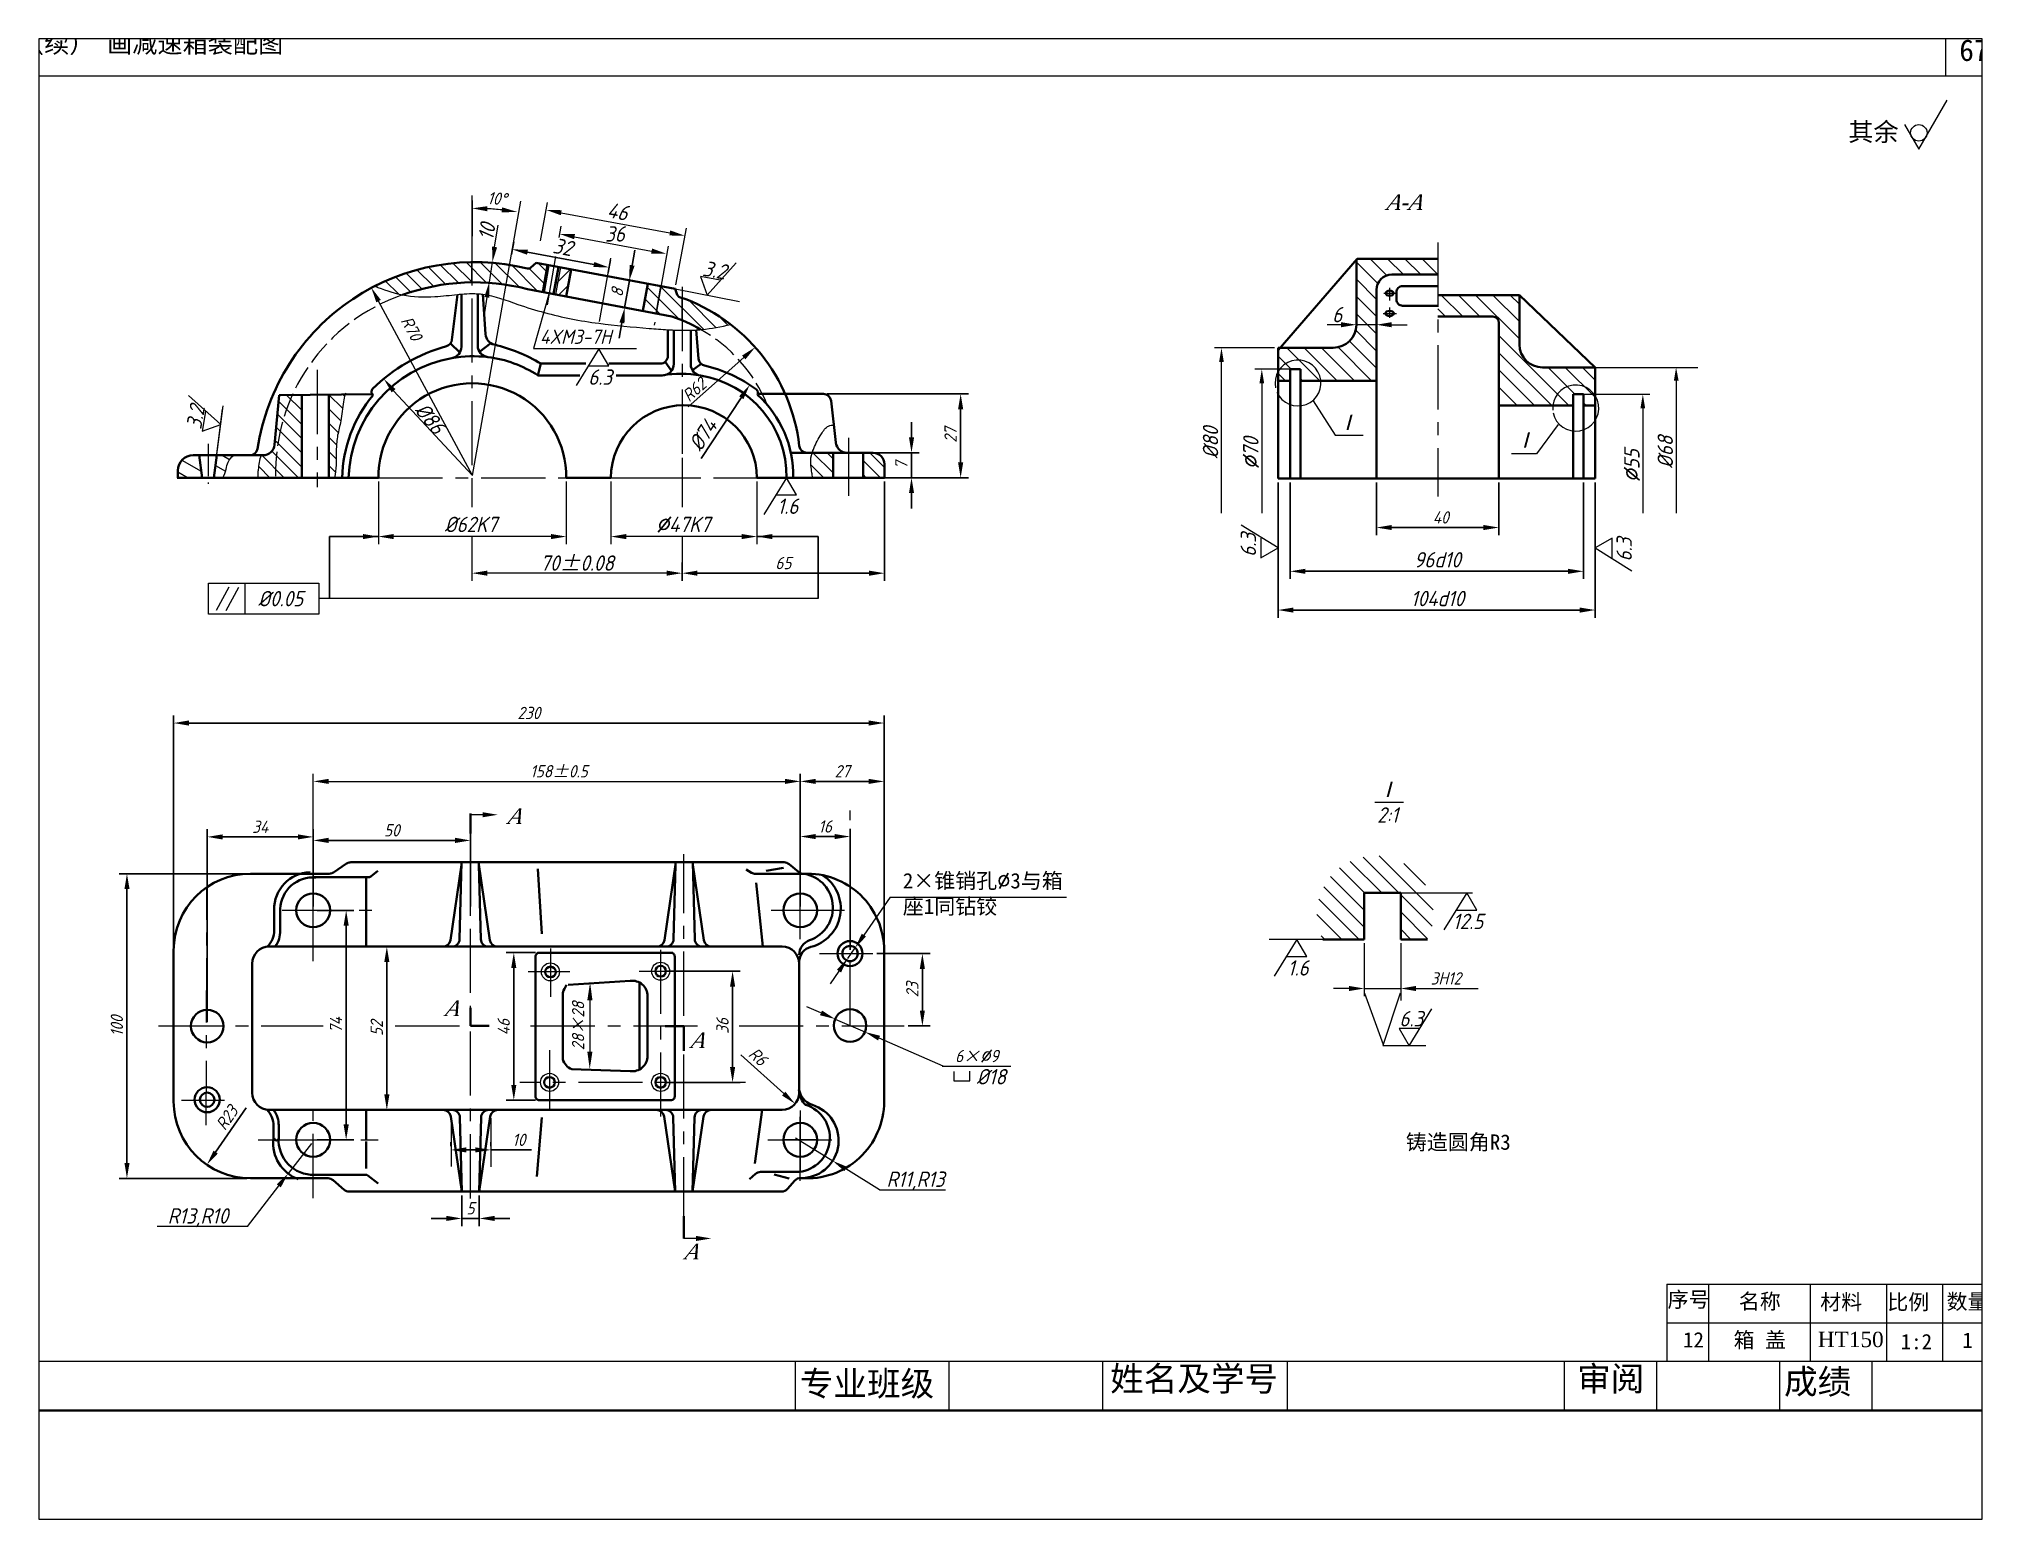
# Paper-space layout '布局2' of a CAD drawing. Header units: millimetres. Extents: x 27 to 240, y 20 to 183.
# The model-space entities are those that its viewports show. They can reach past a viewport. Long polylines and large blocks are cut down to what shows.
import ezdxf

# ---------------------------------------------------------------- set-up
doc = ezdxf.new("R2010")
doc.units = ezdxf.units.MM
doc.header["$LTSCALE"] = 0.15
doc.linetypes.add('ACAD_ISO02W100', pattern=[15, 12, -3])
doc.linetypes.add('CENTER', pattern=[50.8, 31.75, -6.35, 6.35, -6.35])
doc.layers.get('0').update_dxf_attribs({"lineweight": 13})
for name, color, linetype, lineweight in [('填', 7, 'Continuous', 13), ('标', 7, 'Continuous', 15), ('点画线', 7, 'CENTER', 15), ('粗实线', 7, 'Continuous', 40), ('细', 7, 'Continuous', 13), ('细线', 7, 'Continuous', 15), ('虚线', 7, 'ACAD_ISO02W100', 15)]:
    doc.layers.add(name, color=color, linetype=linetype, lineweight=lineweight)
doc.styles.get("Standard").update_dxf_attribs({"font": 'isocp.shx', "oblique": 15, "height": 2.5})
doc.styles.add('style3', font='SIMFANG.TTF', dxfattribs={"height": 2.5})
doc.styles.add('字', font='SIMFANG.TTF', dxfattribs={"height": 4})
doc.styles.add('字2', font='SIMFANG.TTF', dxfattribs={"height": 2.5})
doc.dimstyles.new('ISO-25', dxfattribs={"dimtxt": 2, "dimasz": 2.5, "dimexe": 1.25, "dimexo": 0.625, "dimtad": 1, "dimdsep": 46, "dimtxsty": 'Standard', "dimcen": 2.5, "dimadec": 0, "dimazin": 0, "dimtfac": 1, "dimtmove": 0, "dimatfit": 3, "dimfxl": 0, "dimarcsym": 0})

psp = doc.layouts.new('布局2')

msp = doc.modelspace()

# ---------------------------------------------------------------- texts
at = {"attachment_point": 1}
for s, insert, char_height, width, style in [('{\\fSimHei|b0|i0|c134|p2;\\H0.75x;9-4（续） 画减速箱装配图}', (72.87, 314.599), 4, 330, '字'), ('{\\fSimSun|b0|i0|c134|p2;\\H1.4x;67}', (394.381, 313.767), 2.5, 6.4564, '字2'), ('{\\f仿宋_GB2312|b0|i0|c134|p49;姓名及学号}', (256.361, 98.037), 4, 31.00287, '字'), ('{\\f仿宋_GB2312|b0|i0|c134|p49;审阅}', (332.261, 98.039), 4, 23.3701, '字'), ('{\\f仿宋_GB2312|b0|i0|c134|p49;成绩}', (365.895, 97.565), 4, 23.3701, '字'), ('专业班级', (205.932, 97.238), 4, 23.3701, '字')]:
    msp.add_mtext(s, dxfattribs=dict(at, insert=insert, char_height=char_height, width=width, style=style))
at = {"char_height": 2.5, "attachment_point": 3}
for s, insert, rotation in [('3.2', (194.136, 277.172), 350), ('3.2', (106.8, 254.437), 80), ('6.3', (277.572, 233.515), 90), ('6.3', (338.659, 232.759), 90)]:
    msp.add_mtext(s, dxfattribs=dict(at, insert=insert, rotation=rotation))
at = {"char_height": 2.5, "attachment_point": 5}
for s, insert in [('6.3', (173.458, 258.868)), ('1.6', (203.952, 237.879)), ('12.5', (314.52, 170.377)), ('1.6', (286.905, 162.819)), ('6.3', (305.302, 154.561))]:
    msp.add_mtext(s, dxfattribs=dict(at, insert=insert))
at = {"layer": '标', "attachment_point": 5}
for s, insert, char_height, rotation in [('10%%d', (156.724, 287.904), 2, 356.21844), ('46', (176.309, 285.796), 2.5, 349.4528), ('R70', (142.795, 266.794), 2, 298.50204), ('R62', (188.773, 256.806), 2, 41.66528), ('%%C80', (272.675, 248.209), 2.5, 90), ('%%C68', (346.597, 246.687), 2.5, 90), ('{\\Ftxt.shx;%%c}70', (279.231, 246.464), 2.5, 90), ('{\\Ftxt.shx;%%c}55', (341.162, 244.432), 2.5, 90), ('28{\\f宋体|b0|i0|c134|p2;×}28', (169.878, 153.386), 2, 90)]:
    msp.add_mtext(s, dxfattribs=dict(at, insert=insert, char_height=char_height, rotation=rotation))
for s, insert, char_height in [('36', (175.865, 282.148), 2.5), ('6', (293.262, 269.028), 2.5), ('%%c62K7', (152.445, 234.916), 2.5), ('{\\Ftxt.shx|c1;%%c}47K7', (186.934, 234.916), 2.5), ('70{\\fSimSun|b0|i0|c134|p2;±}0.08', (169.705, 228.639), 2.5), ('158{\\f宋体|b0|i0|c134|p2;±}0.5', (166.766, 194.79), 2), ('3H12', (310.926, 161.115), 2), ('6{\\f宋体|b0|i0|c134|p2;×\\Ftxt.shx;%%c}9', (234.692, 148.492), 2), ('R13,R10', (108.089, 122.208), 2.5)]:
    msp.add_mtext(s, dxfattribs=dict(at, insert=insert, char_height=char_height))
at = {"layer": '标', "attachment_point": 1}
for s, insert, char_height, width in [('4XM3-7H', (163.676, 266.584), 2.3127, 59.7523), ('%%c18', (234.652, 146.379), 2.5, 44.334)]:
    msp.add_mtext(s, dxfattribs=dict(at, insert=insert, char_height=char_height, width=width))
at = {"layer": '标', "insert": (222.661, 178.242), "char_height": 2.5, "attachment_point": 1, "style": '字2'}
msp.add_mtext('2×锥销孔{\\Ftxt.shx|c0;%%c}3与箱\\P座1同钻铰', dxfattribs=at)
at = {"layer": '粗实线', "char_height": 2.5, "attachment_point": 1}
for s, insert, width in [('{\\fTimes New Roman|b0|i1|c0|p18;A-A}', (301.189, 288.563), 91.1889), ('{\\fTimes New Roman|b0|i0|c134|p18;Ⅰ}', (293.226, 252.759), 19.2252), ('{\\fTimes New Roman|b0|i0|c134|p18;Ⅰ}', (322.075, 249.891), 19.2252), ('{\\fTimes New Roman|b0|i1|c0|p18;A}', (158.341, 188.727), 91.1889), ('{\\fTimes New Roman|b0|i1|c0|p18;A}', (148.179, 157.503), 91.1889), ('{\\fTimes New Roman|b0|i1|c0|p18;A}', (188.1, 152.3), 91.1889), ('{\\fTimes New Roman|b0|i1|c0|p18;A}', (187.097, 117.949), 91.1889)]:
    msp.add_mtext(s, dxfattribs=dict(at, insert=insert, width=width))
at = {"layer": '细', "char_height": 2.5, "style": '字2'}
for s, insert, width, attachment_point in [('铸造圆角R3', (304.425, 135.752), 80.22089, 1), ('序号', (350.382, 110.159), 7.14, 2), ('{\\fFangSong_GB2312|b0|i0|c134|p49;名称}', (361.955, 109.862), 7.14, 2), ('{\\fFangSong_GB2312|b0|i0|c134|p49;材料}', (375.185, 109.752), 7.14, 2), ('{\\fFangSong_GB2312|b0|i0|c134|p49;比例}', (386.083, 109.752), 7.14, 2), ('{\\fFangSong_GB2312|b0|i0|c134|p49;数量}', (395.73, 109.821), 7.14, 2), ('{\\f仿宋_GB2312|b0|i0|c134|p49;12}', (351.179, 103.609), 7.14, 2), ('{\\f仿宋_GB2312|b0|i0|c134|p49;箱 盖}', (361.955, 103.579), 12.11633, 2), ('{\\fTimes New Roman|b0|i0|c0|p18;HT150}', (376.741, 103.67), 7.14, 2), ('{\\f仿宋_GB2312|b0|i0|c134|p49;1\\f宋体|b0|i0|c0|p2;:\\f仿宋_GB2312|b0|i0|c134|p49;2}', (387.409, 103.311), 7.14, 2), ('{\\fFangSong_GB2312|b0|i0|c134|p49;1}', (395.73, 103.537), 7.14, 2)]:
    msp.add_mtext(s, dxfattribs=dict(at, insert=insert, width=width, attachment_point=attachment_point))
at = {"layer": '细线', "insert": (376.345, 300.244), "char_height": 3, "width": 11.1849, "attachment_point": 1, "style": 'style3'}
msp.add_mtext('{\\f仿宋_GB2312|b0|i0|c134|p49;其余}', dxfattribs=at)
at = {"layer": '细线', "char_height": 2.5, "attachment_point": 5}
for s, insert, rotation in [('10', (155.042, 282.515), 81.17523), ('%%C86', (145.816, 252.172), 309)]:
    msp.add_mtext(s, dxfattribs=dict(at, insert=insert, rotation=rotation))
at = {"layer": '细线', "char_height": 2.5, "attachment_point": 1}
for s, insert, width in [('%%C0.05', (117.864, 224.101), 9.95305), ('{\\fTimes New Roman|b0|i0|c134|p18;Ⅰ\\P}2:1', (299.765, 193.098), 36.2326)]:
    msp.add_mtext(s, dxfattribs=dict(at, insert=insert, width=width))
at = {"layer": '细线', "insert": (224.724, 128.174), "char_height": 2.5, "attachment_point": 5}
msp.add_mtext('R11,R13', dxfattribs=at)

# ---------------------------------------------------------------- blocks, each defined once
blk = doc.blocks.new('*D1')
at = {"layer": 'Defpoints', "color": 0}
for p in [(209.75, 256.13), (211.33, 242.51), (232.06, 242.51)]:
    blk.add_point(p, dxfattribs=at)
at = {"layer": '标', "color": 0, "lineweight": -2}
for p, q in [((210.38, 256.13), (233.31, 256.13)), ((232.06, 253.63), (232.06, 245.01)), ((211.95, 242.51), (233.31, 242.51))]:
    blk.add_line(p, q, dxfattribs=at)
at = {"layer": '标', "color": 0}
for points in [[(231.64, 253.63), (232.48, 253.63), (232.06, 256.13)], [(231.64, 245.01), (232.48, 245.01), (232.06, 242.51)]]:
    blk.add_solid(points, dxfattribs=at)
at = {"layer": '标', "color": 0, "insert": (230.42, 249.44), "char_height": 2, "attachment_point": 5, "rotation": 90}
blk.add_mtext('27', dxfattribs=at)
blk = doc.blocks.new('*D2')
at = {"layer": 'Defpoints', "color": 0}
for p in [(216.21, 246.56), (216.21, 242.51), (224.07, 242.51)]:
    blk.add_point(p, dxfattribs=at)
at = {"layer": '标', "color": 0, "lineweight": -2}
for p, q in [((224.07, 249.06), (224.07, 251.56)), ((216.84, 246.56), (225.32, 246.56)), ((224.07, 246.56), (224.07, 242.51)), ((216.84, 242.51), (225.32, 242.51)), ((224.07, 240.01), (224.07, 237.51))]:
    blk.add_line(p, q, dxfattribs=at)
at = {"layer": '标', "color": 0}
for points in [[(223.66, 249.06), (224.49, 249.06), (224.07, 246.56)], [(223.66, 240.01), (224.49, 240.01), (224.07, 242.51)]]:
    blk.add_solid(points, dxfattribs=at)
at = {"layer": '标', "color": 0, "insert": (222.43, 244.53), "char_height": 2, "attachment_point": 5, "rotation": 90}
blk.add_mtext('7', dxfattribs=at)
blk = doc.blocks.new('*D3')
at = {"layer": 'Defpoints', "color": 0}
for p in [(219.69, 242.51), (186.78, 229.35), (186.78, 226.99)]:
    blk.add_point(p, dxfattribs=at)
at = {"layer": '标', "color": 0, "lineweight": -2}
for p, q in [((219.69, 241.88), (219.69, 225.74)), ((186.78, 228.72), (186.78, 225.74)), ((217.19, 226.99), (189.28, 226.99))]:
    blk.add_line(p, q, dxfattribs=at)
at = {"layer": '标', "color": 0}
for points in [[(189.28, 227.41), (189.28, 226.58), (186.78, 226.99)], [(217.19, 227.41), (217.19, 226.58), (219.69, 226.99)]]:
    blk.add_solid(points, dxfattribs=at)
at = {"layer": '标', "color": 0, "insert": (203.24, 228.64), "char_height": 2, "attachment_point": 5}
blk.add_mtext('65', dxfattribs=at)
blk = doc.blocks.new('*D5')
at = {"layer": 'Defpoints', "color": 0}
for p in [(181.2, 274.06), (177.44, 270.14), (180.42, 269.62)]:
    blk.add_point(p, dxfattribs=at)
at = {"layer": '标', "color": 0, "lineweight": -2}
for p, q in [((178.65, 277.04), (179.08, 279.51)), ((180.58, 274.17), (176.99, 274.8)), ((178.22, 274.58), (177.44, 270.14)), ((179.81, 269.73), (176.21, 270.36)), ((177.01, 267.68), (176.58, 265.22))]:
    blk.add_line(p, q, dxfattribs=at)
at = {"layer": '标', "color": 0}
for points in [[(178.24, 277.12), (179.06, 276.97), (178.22, 274.58)], [(176.6, 267.75), (177.42, 267.61), (177.44, 270.14)]]:
    blk.add_solid(points, dxfattribs=at)
at = {"layer": '标', "color": 0, "insert": (176.21, 272.65), "char_height": 2, "attachment_point": 5, "rotation": 80.082}
blk.add_mtext('8', dxfattribs=at)
blk = doc.blocks.new('*D6')
at = {"layer": 'Defpoints', "color": 0}
for p in [(197.78, 257.61), (173.43, 220.82)]:
    blk.add_point(p, dxfattribs=at)
at = {"layer": '标', "color": 0, "lineweight": -2}
blk.add_line((189.87, 245.65), (196.4, 255.52), dxfattribs=at)
at = {"layer": '标', "color": 0}
blk.add_solid([(196.05, 255.75), (196.75, 255.29), (197.78, 257.61)], dxfattribs=at)
at = {"layer": '标', "color": 0, "insert": (190.16, 249.48), "char_height": 2.5, "attachment_point": 5, "rotation": 56.4962}
blk.add_mtext('%%C74', dxfattribs=at)
blk = doc.blocks.new('*D9')
at = {"layer": 'Defpoints', "color": 0}
for p in [(116.63, 178.14), (96.55, 128.61), (116.63, 128.61)]:
    blk.add_point(p, dxfattribs=at)
at = {"layer": '标', "color": 0, "lineweight": -2}
for p, q in [((116.01, 178.14), (95.3, 178.14)), ((96.55, 175.64), (96.55, 131.11)), ((116.01, 128.61), (95.3, 128.61))]:
    blk.add_line(p, q, dxfattribs=at)
at = {"layer": '标', "color": 0}
for points in [[(96.14, 175.64), (96.97, 175.64), (96.55, 178.14)], [(96.14, 131.11), (96.97, 131.11), (96.55, 128.61)]]:
    blk.add_solid(points, dxfattribs=at)
at = {"layer": '标', "color": 0, "insert": (94.91, 153.38), "char_height": 2, "attachment_point": 5, "rotation": 90}
blk.add_mtext('100', dxfattribs=at)
blk = doc.blocks.new('*D10')
at = {"layer": 'Defpoints', "color": 0}
for p in [(150.97, 126.46), (153.81, 126.46), (153.81, 122.09)]:
    blk.add_point(p, dxfattribs=at)
at = {"layer": '标', "color": 0, "lineweight": -2}
for p, q in [((150.97, 125.83), (150.97, 120.84)), ((153.81, 125.83), (153.81, 120.84)), ((148.47, 122.09), (145.97, 122.09)), ((150.97, 122.09), (153.81, 122.09)), ((156.31, 122.09), (158.81, 122.09))]:
    blk.add_line(p, q, dxfattribs=at)
at = {"layer": '标', "color": 0}
for points in [[(148.47, 122.51), (148.47, 121.68), (150.97, 122.09)], [(156.31, 122.51), (156.31, 121.68), (153.81, 122.09)]]:
    blk.add_solid(points, dxfattribs=at)
at = {"layer": '标', "color": 0, "insert": (152.39, 123.74), "char_height": 2, "attachment_point": 5}
blk.add_mtext('5', dxfattribs=at)
blk = doc.blocks.new('*D11')
at = {"layer": 'Defpoints', "color": 0}
for p in [(126.83, 184.12), (126.83, 172.18), (109.6, 153.36)]:
    blk.add_point(p, dxfattribs=at)
at = {"layer": '标', "color": 0, "lineweight": -2}
for p, q in [((109.6, 153.98), (109.6, 185.37)), ((112.1, 184.12), (124.33, 184.12)), ((126.83, 172.81), (126.83, 185.37))]:
    blk.add_line(p, q, dxfattribs=at)
at = {"layer": '标', "color": 0}
for points in [[(112.1, 184.53), (112.1, 183.7), (109.6, 184.12)], [(124.33, 184.53), (124.33, 183.7), (126.83, 184.12)]]:
    blk.add_solid(points, dxfattribs=at)
at = {"layer": '标', "color": 0, "insert": (118.21, 185.76), "char_height": 2, "attachment_point": 5}
blk.add_mtext('34', dxfattribs=at)
blk = doc.blocks.new('*D12')
at = {"layer": 'Defpoints', "color": 0}
for p in [(152.39, 183.55), (126.82, 172.17), (152.39, 172.18)]:
    blk.add_point(p, dxfattribs=at)
at = {"layer": '标', "color": 0, "lineweight": -2}
for p, q in [((126.82, 172.79), (126.82, 184.8)), ((129.32, 183.55), (149.89, 183.55)), ((152.39, 172.81), (152.39, 184.8))]:
    blk.add_line(p, q, dxfattribs=at)
at = {"layer": '标', "color": 0}
for points in [[(129.32, 183.97), (129.32, 183.13), (126.82, 183.55)], [(149.89, 183.97), (149.89, 183.13), (152.39, 183.55)]]:
    blk.add_solid(points, dxfattribs=at)
at = {"layer": '标', "color": 0, "insert": (139.6, 185.19), "char_height": 2, "attachment_point": 5}
blk.add_mtext('50', dxfattribs=at)
blk = doc.blocks.new('*D13')
at = {"layer": 'Defpoints', "color": 0}
for p in [(205.99, 193.14), (205.99, 172.18), (219.62, 165.15)]:
    blk.add_point(p, dxfattribs=at)
at = {"layer": '标', "color": 0, "lineweight": -2}
for p, q in [((205.99, 172.81), (205.99, 194.39)), ((217.12, 193.14), (208.49, 193.14)), ((219.62, 165.78), (219.62, 194.39))]:
    blk.add_line(p, q, dxfattribs=at)
at = {"layer": '标', "color": 0}
for points in [[(208.49, 193.56), (208.49, 192.73), (205.99, 193.14)], [(217.12, 193.56), (217.12, 192.73), (219.62, 193.14)]]:
    blk.add_solid(points, dxfattribs=at)
at = {"layer": '标', "color": 0, "insert": (212.81, 194.79), "char_height": 2, "attachment_point": 5}
blk.add_mtext('27', dxfattribs=at)
blk = doc.blocks.new('*D14')
at = {"layer": 'Defpoints', "color": 0}
for p in [(205.99, 184.18), (205.99, 172.18), (214.08, 165.15)]:
    blk.add_point(p, dxfattribs=at)
at = {"layer": '标', "color": 0, "lineweight": -2}
for p, q in [((205.99, 172.81), (205.99, 185.43)), ((211.58, 184.18), (208.49, 184.18)), ((214.08, 165.78), (214.08, 185.43))]:
    blk.add_line(p, q, dxfattribs=at)
at = {"layer": '标', "color": 0}
for points in [[(208.49, 184.59), (208.49, 183.76), (205.99, 184.18)], [(211.58, 184.59), (211.58, 183.76), (214.08, 184.18)]]:
    blk.add_solid(points, dxfattribs=at)
at = {"layer": '标', "color": 0, "insert": (210.04, 185.82), "char_height": 2, "attachment_point": 5}
blk.add_mtext('16', dxfattribs=at)
blk = doc.blocks.new('*D15')
at = {"layer": 'Defpoints', "color": 0}
for p in [(116.63, 141.1), (109.55, 130.82)]:
    blk.add_point(p, dxfattribs=at)
at = {"layer": '标', "color": 0, "lineweight": -2}
blk.add_line((115.93, 140.08), (110.96, 132.88), dxfattribs=at)
at = {"layer": '标', "color": 0}
blk.add_solid([(110.62, 133.11), (111.31, 132.64), (109.55, 130.82)], dxfattribs=at)
at = {"layer": '标', "color": 0, "insert": (112.8, 138.44), "char_height": 2, "attachment_point": 5, "rotation": 55.4383}
blk.add_mtext('R23', dxfattribs=at)
blk = doc.blocks.new('*D16')
at = {"layer": 'Defpoints', "color": 0}
for p in [(202.38, 143.23), (205.16, 140.72)]:
    blk.add_point(p, dxfattribs=at)
at = {"layer": '标', "color": 0, "lineweight": -2}
blk.add_line((196.33, 148.7), (203.3, 142.39), dxfattribs=at)
at = {"layer": '标', "color": 0}
blk.add_solid([(203.58, 142.7), (203.02, 142.08), (205.16, 140.72)], dxfattribs=at)
at = {"layer": '标', "color": 0, "insert": (199.11, 148.4), "char_height": 2, "attachment_point": 5, "rotation": 317.8532}
blk.add_mtext('R6', dxfattribs=at)
blk = doc.blocks.new('*D17')
at = {"layer": 'Defpoints', "color": 0}
for p in [(126.83, 172.18), (126.83, 134.87), (132.18, 134.87)]:
    blk.add_point(p, dxfattribs=at)
at = {"layer": '标', "color": 0, "lineweight": -2}
for p, q in [((127.45, 172.18), (133.43, 172.18)), ((132.18, 169.68), (132.18, 137.37)), ((127.45, 134.87), (133.43, 134.87))]:
    blk.add_line(p, q, dxfattribs=at)
at = {"layer": '标', "color": 0}
for points in [[(131.76, 169.68), (132.6, 169.68), (132.18, 172.18)], [(131.76, 137.37), (132.6, 137.37), (132.18, 134.87)]]:
    blk.add_solid(points, dxfattribs=at)
at = {"layer": '标', "color": 0, "insert": (130.53, 153.53), "char_height": 2, "attachment_point": 5, "rotation": 90}
blk.add_mtext('74', dxfattribs=at)
blk = doc.blocks.new('*D18')
at = {"layer": 'Defpoints', "color": 0}
for p in [(135.41, 166.28), (135.41, 139.74), (138.79, 139.74)]:
    blk.add_point(p, dxfattribs=at)
at = {"layer": '标', "color": 0, "lineweight": -2}
for p, q in [((136.03, 166.28), (140.04, 166.28)), ((138.79, 163.78), (138.79, 142.24)), ((136.03, 139.74), (140.04, 139.74))]:
    blk.add_line(p, q, dxfattribs=at)
at = {"layer": '标', "color": 0}
for points in [[(138.38, 163.78), (139.21, 163.78), (138.79, 166.28)], [(138.38, 142.24), (139.21, 142.24), (138.79, 139.74)]]:
    blk.add_solid(points, dxfattribs=at)
at = {"layer": '标', "color": 0, "insert": (137.15, 153.01), "char_height": 2, "attachment_point": 5, "rotation": 90}
blk.add_mtext('52', dxfattribs=at)
blk = doc.blocks.new('*D19')
at = {"layer": 'Defpoints', "color": 0}
for p in [(163.59, 165.3), (159.43, 141.31), (163.59, 141.31)]:
    blk.add_point(p, dxfattribs=at)
at = {"layer": '标', "color": 0, "lineweight": -2}
for p, q in [((162.96, 165.3), (158.18, 165.3)), ((159.43, 162.8), (159.43, 143.81)), ((162.96, 141.31), (158.18, 141.31))]:
    blk.add_line(p, q, dxfattribs=at)
at = {"layer": '标', "color": 0}
for points in [[(159.01, 162.8), (159.84, 162.8), (159.43, 165.3)], [(159.01, 143.81), (159.84, 143.81), (159.43, 141.31)]]:
    blk.add_solid(points, dxfattribs=at)
at = {"layer": '标', "color": 0, "insert": (157.79, 153.19), "char_height": 2, "attachment_point": 5, "rotation": 90}
blk.add_mtext('46', dxfattribs=at)
blk = doc.blocks.new('*D20')
at = {"layer": 'Defpoints', "color": 0}
for p in [(183.3, 162.28), (183.3, 144.21), (194.99, 144.21)]:
    blk.add_point(p, dxfattribs=at)
at = {"layer": '标', "color": 0, "lineweight": -2}
for p, q in [((183.92, 162.28), (196.24, 162.28)), ((194.99, 159.78), (194.99, 146.71)), ((183.92, 144.21), (196.24, 144.21))]:
    blk.add_line(p, q, dxfattribs=at)
at = {"layer": '标', "color": 0}
for points in [[(194.57, 159.78), (195.41, 159.78), (194.99, 162.28)], [(194.57, 146.71), (195.41, 146.71), (194.99, 144.21)]]:
    blk.add_solid(points, dxfattribs=at)
at = {"layer": '标', "color": 0, "insert": (193.35, 153.38), "char_height": 2, "attachment_point": 5, "rotation": 90}
blk.add_mtext('36', dxfattribs=at)
blk = doc.blocks.new('*D21')
at = {"layer": 'Defpoints', "color": 0}
for p in [(299.64, 242.37), (319.54, 242.37), (319.54, 234.41)]:
    blk.add_point(p, dxfattribs=at)
at = {"layer": '标', "color": 0, "lineweight": -2}
for p, q in [((299.64, 241.75), (299.64, 233.16)), ((319.54, 241.75), (319.54, 233.16)), ((302.14, 234.41), (317.04, 234.41))]:
    blk.add_line(p, q, dxfattribs=at)
at = {"layer": '标', "color": 0}
for points in [[(302.14, 234.83), (302.14, 234), (299.64, 234.41)], [(317.04, 234.83), (317.04, 234), (319.54, 234.41)]]:
    blk.add_solid(points, dxfattribs=at)
at = {"layer": '标', "color": 0, "insert": (310.1, 236.06), "char_height": 2, "attachment_point": 5}
blk.add_mtext('40', dxfattribs=at)
blk = doc.blocks.new('*D22')
at = {"layer": 'Defpoints', "color": 0}
for p in [(283.66, 242.37), (335.2, 242.37), (335.2, 221)]:
    blk.add_point(p, dxfattribs=at)
at = {"layer": '标', "color": 0, "lineweight": -2}
for p, q in [((283.66, 241.75), (283.66, 219.75)), ((335.2, 241.75), (335.2, 219.75)), ((286.16, 221), (332.7, 221))]:
    blk.add_line(p, q, dxfattribs=at)
at = {"layer": '标', "color": 0}
for points in [[(286.16, 221.41), (286.16, 220.58), (283.66, 221)], [(332.7, 221.41), (332.7, 220.58), (335.2, 221)]]:
    blk.add_solid(points, dxfattribs=at)
at = {"layer": '标', "color": 0, "insert": (309.55, 222.87), "char_height": 2.5, "attachment_point": 5}
blk.add_mtext('104d10', dxfattribs=at)
blk = doc.blocks.new('*D23')
at = {"layer": 'Defpoints', "color": 0}
for p in [(285.61, 242.37), (333.29, 242.37), (333.29, 227.3)]:
    blk.add_point(p, dxfattribs=at)
at = {"layer": '标', "color": 0, "lineweight": -2}
for p, q in [((285.61, 241.75), (285.61, 226.05)), ((333.29, 241.75), (333.29, 226.05)), ((288.11, 227.3), (330.79, 227.3))]:
    blk.add_line(p, q, dxfattribs=at)
at = {"layer": '标', "color": 0}
for points in [[(288.11, 227.71), (288.11, 226.88), (285.61, 227.3)], [(330.79, 227.71), (330.79, 226.88), (333.29, 227.3)]]:
    blk.add_solid(points, dxfattribs=at)
at = {"layer": '标', "color": 0, "insert": (309.55, 229.17), "char_height": 2.5, "attachment_point": 5}
blk.add_mtext('96d10', dxfattribs=at)
blk = doc.blocks.new('CUZAO')
for p, q in [((-20.17, -4.19), (-15.78, 2.87)), ((-18.27, -0.9), (-22.07, -0.9)), ((-22.07, -0.9), (-20.17, -4.19))]:
    blk.add_line(p, q)
blk = doc.blocks.new('*D26')
at = {"layer": 'Defpoints', "color": 0}
for p in [(219.62, 202.63), (104.14, 165.65), (219.62, 165.15)]:
    blk.add_point(p, dxfattribs=at)
at = {"layer": '标', "color": 0, "lineweight": -2}
for p, q in [((104.14, 166.27), (104.14, 203.88)), ((106.64, 202.63), (217.12, 202.63)), ((219.62, 165.78), (219.62, 203.88))]:
    blk.add_line(p, q, dxfattribs=at)
at = {"layer": '标', "color": 0}
for points in [[(106.64, 203.05), (106.64, 202.21), (104.14, 202.63)], [(217.12, 203.05), (217.12, 202.21), (219.62, 202.63)]]:
    blk.add_solid(points, dxfattribs=at)
at = {"layer": '标', "color": 0, "insert": (161.88, 204.27), "char_height": 2, "attachment_point": 5}
blk.add_mtext('230', dxfattribs=at)
blk = doc.blocks.new('*D27')
at = {"layer": 'Defpoints', "color": 0}
for p in [(217.79, 165.15), (222.9, 153.38), (225.84, 153.38)]:
    blk.add_point(p, dxfattribs=at)
at = {"layer": '细线', "color": 0, "lineweight": -2}
for p, q in [((218.42, 165.15), (227.09, 165.15)), ((225.84, 162.65), (225.84, 155.88)), ((223.52, 153.38), (227.09, 153.38))]:
    blk.add_line(p, q, dxfattribs=at)
at = {"layer": '细线', "color": 0}
for points in [[(225.42, 162.65), (226.25, 162.65), (225.84, 165.15)], [(225.42, 155.88), (226.25, 155.88), (225.84, 153.38)]]:
    blk.add_solid(points, dxfattribs=at)
at = {"layer": '细线', "color": 0, "insert": (224.2, 159.27), "char_height": 2, "attachment_point": 5, "rotation": 90}
blk.add_mtext('23', dxfattribs=at)
blk = doc.blocks.new('*D28')
at = {"layer": 'Defpoints', "color": 0}
for p in [(149.22, 133.23), (155.68, 133.23), (155.68, 133.23)]:
    blk.add_point(p, dxfattribs=at)
at = {"layer": '细线', "color": 0, "lineweight": -2}
for p, q in [((149.22, 133.86), (149.22, 134.48)), ((151.72, 133.23), (153.18, 133.23)), ((155.68, 133.86), (155.68, 134.48)), ((155.68, 133.23), (162.33, 133.23))]:
    blk.add_line(p, q, dxfattribs=at)
at = {"layer": '细线', "color": 0}
for points in [[(151.72, 133.65), (151.72, 132.81), (149.22, 133.23)], [(153.18, 133.65), (153.18, 132.81), (155.68, 133.23)]]:
    blk.add_solid(points, dxfattribs=at)
at = {"layer": '细线', "color": 0, "insert": (160.25, 134.87), "char_height": 2, "attachment_point": 5}
blk.add_mtext('10', dxfattribs=at)
blk = doc.blocks.new('粗糙度符号3')
for p, q in [((0, 0), (5.77, 10)), ((-2.89, 5), (0, 0))]:
    blk.add_line(p, q)
blk.add_circle((0, 3.33), 1.67)
blk = doc.blocks.new('*D29')
at = {"layer": 'Defpoints', "color": 0}
for p in [(158.93, 278.21), (159.19, 279.63), (174.63, 275.28)]:
    blk.add_point(p, dxfattribs=at)
at = {"layer": '细线', "color": 0, "lineweight": -2}
for p, q in [((159.04, 278.82), (159.42, 280.86)), ((172.44, 277.17), (161.65, 279.18)), ((174.74, 275.9), (175.12, 277.94))]:
    blk.add_line(p, q, dxfattribs=at)
at = {"layer": '细线', "color": 0}
for points in [[(161.73, 279.59), (161.58, 278.77), (159.19, 279.63)], [(172.51, 277.58), (172.36, 276.76), (174.89, 276.71)]]:
    blk.add_solid(points, dxfattribs=at)
at = {"layer": '细线', "color": 0, "insert": (167.39, 280.02), "char_height": 2.5, "attachment_point": 5, "rotation": 349.4528}
blk.add_mtext('32', dxfattribs=at)

# ---------------------------------------------------------------- dimensions: what is measured, and where the dimension line sits
at = {"layer": '标'}
dim = msp.add_aligned_dim(p1=(181.196, 274.06), p2=(180.421, 269.624), distance=-3.023, text='8', dimstyle='ISO-25', dxfattribs=at)
dim.commit()
dim.dimension.update_dxf_attribs({"geometry": '*D5', "text_midpoint": (176.213, 272.645)})
dim = msp.add_diameter_dim_2p(p1=(173.43, 220.819), p2=(197.782, 257.606), text='%%C74', dimstyle='ISO-25', dxfattribs=at)
dim.commit()
dim.dimension.update_dxf_attribs({"geometry": '*D6', "text_midpoint": (191.718, 248.445), "dimtype": 163})
for base, p1, p2, text, picture, middle in [((232.061, 242.505), (209.753, 256.131), (211.328, 242.505), '27', '*D1', (232.061, 249.441)), ((224.073, 242.505), (216.214, 246.564), (216.214, 242.505), '7', '*D2', (224.073, 244.535)), ((159.428, 141.31), (163.588, 165.297), (163.588, 141.31), '46', '*D19', (159.428, 153.194)), ((194.989, 144.213), (183.3, 162.279), (183.3, 144.213), '36', '*D20', (194.989, 153.377))]:
    dim = msp.add_linear_dim(base=base, p1=p1, p2=p2, angle=90, text=text, dimstyle='ISO-25', dxfattribs=at)
    dim.commit()
    dim.dimension.update_dxf_attribs({"geometry": picture, "text_midpoint": middle, "dimtype": 160})
for base, p1, p2, text, picture, middle in [((186.778, 226.994), (219.694, 242.505), (186.778, 229.345), '65', '*D3', (203.236, 228.636)), ((219.621, 202.631), (104.142, 165.649), (219.621, 165.153), '230', '*D26', (161.881, 204.273)), ((205.993, 193.145), (219.621, 165.153), (205.993, 172.181), '27', '*D13', (212.807, 194.79)), ((126.825, 184.117), (109.601, 153.359), (126.825, 172.181), '34', '*D11', (118.213, 185.759)), ((152.391, 183.55), (126.818, 172.169), (152.391, 172.181), '50', '*D12', (139.605, 185.192)), ((205.993, 184.177), (214.081, 165.153), (205.993, 172.181), '16', '*D14', (210.037, 185.819)), ((153.808, 122.093), (150.975, 126.456), (153.808, 126.456), '5', '*D10', (152.391, 123.736))]:
    dim = msp.add_linear_dim(base=base, p1=p1, p2=p2, text=text, dimstyle='ISO-25', dxfattribs=at)
    dim.commit()
    dim.dimension.update_dxf_attribs({"geometry": picture, "text_midpoint": middle})
for base, p1, p2, text, picture, middle in [((335.197, 220.997), (283.661, 242.374), (335.197, 242.374), '104d10', '*D22', (309.548, 220.997)), ((333.289, 227.295), (285.612, 242.374), (333.289, 242.374), '96d10', '*D23', (309.548, 227.295)), ((319.538, 234.415), (299.644, 242.374), (319.538, 242.374), '40', '*D21', (310.096, 234.415))]:
    dim = msp.add_linear_dim(base=base, p1=p1, p2=p2, text=text, dimstyle='ISO-25', dxfattribs=at)
    dim.commit()
    dim.dimension.update_dxf_attribs({"geometry": picture, "text_midpoint": middle, "dimtype": 160})
for base, p1, p2, text, picture, middle in [((96.555, 128.613), (116.63, 178.138), (116.63, 128.613), '100', '*D9', (94.912, 153.375)), ((132.179, 134.873), (126.825, 172.181), (126.825, 134.873), '74', '*D17', (130.533, 153.527)), ((138.794, 139.743), (135.409, 166.277), (135.409, 139.743), '52', '*D18', (137.152, 153.01))]:
    dim = msp.add_linear_dim(base=base, p1=p1, p2=p2, angle=90, text=text, dimstyle='ISO-25', dxfattribs=at)
    dim.commit()
    dim.dimension.update_dxf_attribs({"geometry": picture, "text_midpoint": middle})
for center, mpoint, text, picture, middle in [((202.379, 143.23), (205.157, 140.716), 'R6', '*D16', (198.012, 147.182)), ((116.63, 141.102), (109.546, 130.817), 'R23', '*D15', (114.154, 137.507))]:
    dim = msp.add_radius_dim(center=center, mpoint=mpoint, text=text, dimstyle='ISO-25', dxfattribs=at)
    dim.commit()
    dim.dimension.update_dxf_attribs({"geometry": picture, "text_midpoint": middle, "dimtype": 164})
at = {"layer": '细线'}
dim = msp.add_aligned_dim(p1=(174.628, 275.283), p2=(158.928, 278.206), distance=-1.452, text='32', dimstyle='ISO-25', dxfattribs=at)
dim.commit()
dim.dimension.update_dxf_attribs({"geometry": '*D29', "text_midpoint": (167.387, 280.016)})
dim = msp.add_linear_dim(base=(225.837, 153.377), p1=(217.792, 165.153), p2=(222.896, 153.377), angle=90, text='23', dimstyle='ISO-25', dxfattribs=at)
dim.commit()
dim.dimension.update_dxf_attribs({"geometry": '*D27', "text_midpoint": (224.195, 159.265)})
dim = msp.add_linear_dim(base=(155.683, 133.231), p1=(149.224, 133.231), p2=(155.683, 133.231), text='10', dimstyle='ISO-25', dxfattribs=at)
dim.commit()
dim.dimension.update_dxf_attribs({"geometry": '*D28', "text_midpoint": (160.255, 133.231), "dimtype": 160})

# ---------------------------------------------------------------- hatches: boundary and pattern name
at = {"layer": '填'}
h = msp.add_hatch(dxfattribs=at)
h.set_pattern_fill('LINE', color=256, scale=0.624437, angle=135, style=0)
h.set_pattern_definition([(135, (-61.9375, -25.803), (-1.401901, -1.401901), [])])
h.paths.add_polyline_path([(292.634, 263.639), (284.001, 263.639), (283.661, 263.246), (283.661, 259.787, -0.7290752), (290.605, 258.28), (299.644, 258.28), (299.644, 273.033, -0.4142136), (302.142, 275.531), (309.613, 275.531), (309.613, 278.117), (296.497, 278.117), (296.38, 277.981), (296.38, 267.386, -0.4142136)])
h.paths.add_polyline_path([(285.612, 260.149), (287.276, 260.149), (287.276, 258.28), (290.605, 258.28, 0.7290752), (283.661, 259.787), (283.661, 258.28), (285.612, 258.28)], flags=17)
h.paths.add_polyline_path([(309.613, 272.215), (309.613, 268.7), (318.539, 268.7, -0.4142136), (319.538, 267.701), (319.538, 254.238), (328.297, 254.238, -0.7087542), (335.197, 255.855), (335.197, 260.441), (326.629, 260.441, -0.4142136), (322.882, 264.187), (322.882, 272.215)])
h.paths.add_polyline_path([(328.297, 254.238), (331.61, 254.238), (331.61, 256.084), (333.289, 256.084), (333.289, 254.238), (335.197, 254.238), (335.197, 255.855, 0.7087542)], flags=16)
h = msp.add_hatch(dxfattribs=at)
h.set_pattern_fill('ANSI31', color=256, scale=0.51394, angle=90, style=0)
edge = h.paths.add_edge_path()
edge.add_arc((153.084, 241.852), 35.72, 90.72648, 117.06989)
edge.add_spline(control_points=[(136.829, 273.659), (137.309, 273.477), (137.789, 273.296), (138.271, 273.125)], knot_values=[0.3410785, 0.3410785, 0.3410785, 0.3410785, 1.5673431, 1.5673431, 1.5673431, 1.5673431], degree=3, periodic=0)
edge.add_spline(control_points=[(138.271, 273.125), (138.665, 272.985), (139.061, 272.852), (139.459, 272.729)], knot_values=[1.5673431, 1.5673431, 1.5673431, 1.5673431, 2.5686594, 2.5686594, 2.5686594, 2.5686594], degree=3, periodic=0)
edge.add_spline(control_points=[(139.459, 272.729), (139.877, 272.599), (140.299, 272.481), (140.724, 272.38)], knot_values=[2.5686594, 2.5686594, 2.5686594, 2.5686594, 3.6230648, 3.6230648, 3.6230648, 3.6230648], degree=3, periodic=0)
edge.add_spline(control_points=[(140.724, 272.38), (140.837, 272.353), (141.049, 272.304), (141.263, 272.26), (141.363, 272.24)], knot_values=[3.6230648, 3.6230648, 3.6230648, 3.6230648, 3.9034755, 4.1491823, 4.1491823, 4.1491823, 4.1491823], degree=3, periodic=0)
edge.add_arc((152.992, 240.114), 34.166, 90.60426, 109.89865, ccw=False)
edge.add_line((152.631, 274.278), (152.631, 277.57))
h.paths.add_polyline_path([(164.803, 277.112), (163.079, 277.433), (162.213, 276.668, -0.2462473), (161.65, 276.53, 0.0637974), (152.631, 277.57), (152.631, 274.278, -0.0667443), (161.644, 273.166), (164.052, 272.712)])
h.paths.add_polyline_path([(186.778, 271.748, 0.0035901), (186.385, 271.885, -0.2258078), (186.001, 272.26), (185.643, 273.232), (183.31, 273.667), (182.562, 269.22), (185.131, 268.735, -0.0179481), (186.778, 268.113)])
h.paths.add_polyline_path([(183.31, 273.667), (181.196, 274.06), (180.421, 269.624), (182.562, 269.22)])
edge = h.paths.add_edge_path()
edge.add_line((186.778, 271.748), (186.778, 268.113))
edge.add_arc((177.302, 245.499), 24.52, 59.4429, 67.26502, ccw=False)
edge.add_arc((177.707, 244.997), 24.753, 60.7592, 60.84185, ccw=False)
edge.add_spline(control_points=[(189.799, 266.596), (189.858, 266.601), (190.149, 266.628), (190.44, 266.661), (190.671, 266.69)], knot_values=[43.4576275, 43.4576275, 43.4576275, 43.4576275, 43.6013864, 44.1640785, 44.1640785, 44.1640785, 44.1640785], degree=3, periodic=0)
edge.add_spline(control_points=[(190.671, 266.69), (191.3, 266.768), (191.928, 266.87), (192.553, 266.987)], knot_values=[44.1640785, 44.1640785, 44.1640785, 44.1640785, 45.6959039, 45.6959039, 45.6959039, 45.6959039], degree=3, periodic=0)
edge.add_spline(control_points=[(192.553, 266.987), (193.262, 267.12), (193.968, 267.274), (194.674, 267.44)], knot_values=[45.6959039, 45.6959039, 45.6959039, 45.6959039, 47.430233, 47.430233, 47.430233, 47.430233], degree=3, periodic=0)
edge.add_arc((177.004, 244.443), 29.001, 52.4624, 70.30437)
edge = h.paths.add_edge_path()
edge.add_line((211.328, 246.564), (207.937, 246.564))
edge.add_spline(control_points=[(207.937, 246.564), (207.891, 246.425), (207.85, 246.284), (207.815, 246.142)], knot_values=[3.5089364, 3.5089364, 3.5089364, 3.5089364, 3.8591978, 3.8591978, 3.8591978, 3.8591978], degree=3, periodic=0)
edge.add_spline(control_points=[(207.815, 246.142), (207.795, 246.06), (207.777, 245.979), (207.761, 245.897)], knot_values=[3.3080147, 3.3080147, 3.3080147, 3.3080147, 3.5089364, 3.5089364, 3.5089364, 3.5089364], degree=3, periodic=0)
edge.add_spline(control_points=[(207.761, 245.897), (207.743, 245.802), (207.727, 245.699), (207.714, 245.595), (207.714, 245.587)], knot_values=[3.0561989, 3.0561989, 3.0561989, 3.0561989, 3.2887025, 3.3080147, 3.3080147, 3.3080147, 3.3080147], degree=3, periodic=0)
edge.add_spline(control_points=[(207.714, 245.587), (207.704, 245.503), (207.697, 245.418), (207.693, 245.332)], knot_values=[2.849961, 2.849961, 2.849961, 2.849961, 3.0561989, 3.0561989, 3.0561989, 3.0561989], degree=3, periodic=0)
edge.add_spline(control_points=[(207.693, 245.332), (207.681, 245.094), (207.688, 244.855), (207.707, 244.615)], knot_values=[2.2737654, 2.2737654, 2.2737654, 2.2737654, 2.849961, 2.849961, 2.849961, 2.849961], degree=3, periodic=0)
edge.add_spline(control_points=[(207.707, 244.615), (207.72, 244.446), (207.739, 244.277), (207.761, 244.108)], knot_values=[1.8678292, 1.8678292, 1.8678292, 1.8678292, 2.2737654, 2.2737654, 2.2737654, 2.2737654], degree=3, periodic=0)
edge.add_spline(control_points=[(207.761, 244.108), (207.795, 243.848), (207.839, 243.574), (207.88, 243.302), (207.882, 243.288)], knot_values=[1.210551, 1.210551, 1.210551, 1.210551, 1.8344452, 1.8678292, 1.8678292, 1.8678292, 1.8678292], degree=3, periodic=0)
edge.add_spline(control_points=[(207.882, 243.288), (207.921, 243.026), (207.958, 242.765), (207.993, 242.505)], knot_values=[0.579231, 0.579231, 0.579231, 0.579231, 1.210551, 1.210551, 1.210551, 1.210551], degree=3, periodic=0)
edge.add_line((207.993, 242.505), (211.328, 242.505))
edge.add_line((211.328, 242.505), (211.328, 246.564))
h.paths.add_polyline_path([(219.694, 244.691, 0.4142136), (217.82, 246.564), (216.214, 246.564), (216.214, 242.505), (219.694, 242.505)])
h = msp.add_hatch(dxfattribs=at)
h.set_pattern_fill('ANSI31', color=256, scale=0.51394, angle=90, style=0)
h.paths.add_polyline_path([(124.975, 255.982), (121.295, 255.948), (120.539, 247.863, -0.3871647), (118.674, 246.164), (118.022, 246.164), (118.022, 242.505), (124.975, 242.505)])
h = msp.add_hatch(dxfattribs=at)
h.set_pattern_fill('ANSI31', color=256, scale=0.51394, angle=90, style=0)
edge = h.paths.add_edge_path()
edge.add_spline(control_points=[(130.287, 242.505), (130.403, 243.193), (130.598, 244.749), (130.534, 247.067), (130.731, 249.478), (131.458, 251.967), (131.57, 254.234), (131.904, 255.651), (132.003, 256.048)], knot_values=[0.274093, 0.274093, 0.274093, 0.274093, 1.9499361, 4.0555521, 5.8254049, 7.7384113, 10.253887, 11.2357296, 11.2357296, 11.2357296, 11.2357296], degree=3, periodic=0)
edge.add_line((132.003, 256.048), (129.367, 256.024))
edge.add_line((129.367, 256.024), (129.367, 242.505))
edge.add_line((129.367, 242.505), (130.136, 242.505))
edge.add_line((130.136, 242.505), (130.287, 242.505))
h = msp.add_hatch(dxfattribs=at)
h.set_pattern_fill('LINE', color=256, scale=0.624437, angle=330, style=0)
h.set_pattern_definition([(330, (-98.9041, -25.803), (0.991294, 1.716971), [])])
h.paths.add_polyline_path([(104.816, 243.666), (104.816, 242.505), (108.766, 242.505), (108.305, 246.164), (107.313, 246.164, 0.4142136)])
edge = h.paths.add_edge_path()
edge.add_line((110.691, 242.505), (112.132, 242.505))
edge.add_spline(control_points=[(112.132, 242.505), (112.35, 242.949), (112.709, 243.768), (112.879, 245.198), (113.514, 245.835), (113.906, 246.164)], knot_values=[0.3928689, 0.3928689, 0.3928689, 0.3928689, 1.578311, 2.5401776, 3.7200662, 3.7200662, 3.7200662, 3.7200662], degree=3, periodic=0)
edge.add_line((113.906, 246.164), (111.153, 246.164))
edge.add_line((111.153, 246.164), (110.691, 242.505))
h = msp.add_hatch(dxfattribs=at)
h.set_pattern_fill('LINE', color=256, scale=0.624437, angle=315, style=0)
h.set_pattern_definition([(315, (-61.9375, -62.5743), (1.401901, 1.401901), [])])
h.paths.add_polyline_path([(297.669, 175.004), (303.586, 175.004), (303.586, 167.445), (307.923, 167.445, 1.6003981), (290.923, 167.445), (297.669, 167.445)])
at = {"layer": '细线'}
h = msp.add_hatch(dxfattribs=at)
h.set_pattern_fill('ANSI31', color=256, scale=0.5, style=0)
h.paths.add_polyline_path([(168.639, 276.398), (166.931, 276.716), (166.23, 272.301), (167.938, 271.979)])
h.paths.add_polyline_path([(166.931, 276.716), (166.685, 276.762), (165.985, 272.347), (166.23, 272.301)])

# ---------------------------------------------------------------- linework, layer by layer
for p, q in [((392.196, 307.86), (392.196, 315.86)), ((70.196, 307.86), (400.196, 307.86)), ((382.614, 98.86), (382.614, 111.415)), ((346.871, 105.143), (400.196, 105.143)), ((349.145, 105.143), (400.196, 105.143)), ((353.667, 98.86), (353.667, 105.143)), ((382.614, 98.86), (382.614, 105.143)), ((70.196, 98.86), (400.196, 98.86)), ((205.196, 90.86), (205.196, 98.86)), ((230.196, 90.86), (230.196, 98.86)), ((255.196, 90.86), (255.196, 98.86)), ((285.196, 90.86), (285.196, 98.86)), ((330.196, 90.86), (330.196, 98.86)), ((345.196, 90.86), (345.196, 98.86)), ((365.196, 90.86), (365.196, 98.86)), ((380.196, 90.86), (380.196, 98.86))]:
    msp.add_line(p, q)
at = {"layer": '填', "lineweight": 0}
for p, q in [((152.631, 274.278), (152.631, 277.57)), ((152.631, 277.57), (152.631, 274.278)), ((163.079, 277.433), (162.213, 276.668)), ((161.644, 273.166), (164.052, 272.712)), ((181.196, 274.06), (180.421, 269.624)), ((183.31, 273.667), (181.196, 274.06)), ((182.562, 269.22), (183.31, 273.667)), ((183.31, 273.667), (182.562, 269.22)), ((185.643, 273.232), (183.31, 273.667)), ((186.001, 272.26), (185.643, 273.232)), ((186.778, 268.113), (186.778, 271.748)), ((186.778, 271.748), (186.778, 268.113)), ((180.421, 269.624), (182.562, 269.22)), ((182.562, 269.22), (185.131, 268.735)), ((121.295, 255.948), (120.539, 247.863)), ((124.975, 255.982), (121.295, 255.948)), ((124.975, 242.505), (124.975, 255.982)), ((132.037, 256.049), (127.451, 256.006)), ((118.674, 246.164), (118.022, 246.164)), ((118.022, 242.505), (124.975, 242.505)), ((127.451, 242.505), (130.136, 242.505))]:
    msp.add_line(p, q, dxfattribs=at)
at = {"layer": '填'}
msp.add_line((110.691, 242.505), (112.168, 254.218), dxfattribs=at)
at = {"layer": '填', "lineweight": 0}
for centre, radius, start, end in [((153.084, 241.852), 35.72, 90.72648, 117.06989), ((153.084, 241.852), 35.72, 76.12499, 90.72648), ((161.8, 277.136), 0.624, 256.12499, 311.45978), ((152.992, 240.114), 34.166, 90.60426, 109.89865), ((152.992, 240.114), 34.166, 75.33023, 90.60426), ((186.587, 272.476), 0.624, 200.22944, 251.12715), ((177.004, 244.443), 29.001, 70.30437, 71.12715), ((177.004, 244.443), 29.001, 52.4624, 70.30437), ((177.302, 245.499), 24.52, 67.26502, 71.37798), ((177.302, 245.499), 24.52, 59.4429, 67.26502), ((177.707, 244.997), 24.753, 60.7592, 60.84185), ((118.674, 248.037), 1.873, 270, 354.65857)]:
    msp.add_arc(centre, radius, start, end, dxfattribs=at)
at = {"layer": '标'}
for p, q in [((152.638, 285.662), (152.638, 287.559)), ((163.749, 281.03), (164.913, 287.282)), ((167.142, 285.596), (184.79, 282.31)), ((169.301, 281.7), (181.828, 279.367)), ((185.757, 273.847), (187.476, 283.081)), ((185.643, 273.232), (196.123, 271.141)), ((152.703, 242.889), (137.452, 271.222)), ((296.38, 266.232), (296.38, 268.636)), ((299.644, 267.551), (299.644, 268.636)), ((293.88, 267.386), (291.626, 267.386)), ((299.644, 267.386), (296.38, 267.386)), ((302.144, 267.386), (304.644, 267.386)), ((162.653, 263.495), (179.35, 263.495)), ((283.083, 263.639), (273.299, 263.639)), ((187.761, 254.052), (196.801, 262.061)), ((274.455, 236.754), (274.455, 261.327)), ((285.191, 260.149), (279.854, 260.149)), ((285.612, 260.149), (280.392, 260.149)), ((335.197, 260.441), (351.885, 260.441)), ((281.011, 257.837), (281.011, 236.754)), ((332.47, 256.084), (344.098, 256.084)), ((348.377, 258.282), (348.377, 236.754)), ((110.691, 242.505), (112.095, 253.639)), ((342.942, 253.772), (342.942, 236.754)), ((137.425, 241.88), (137.425, 231.697)), ((152.631, 241.88), (152.631, 237.736)), ((167.965, 241.88), (167.965, 231.697)), ((175.199, 241.88), (175.199, 231.697)), ((186.778, 241.88), (186.778, 238.406)), ((198.954, 241.88), (198.954, 231.697)), ((165.465, 232.947), (139.925, 232.947)), ((152.631, 232.947), (152.631, 225.744)), ((196.454, 232.947), (177.699, 232.947)), ((186.778, 232.947), (186.778, 225.744)), ((184.278, 226.994), (155.131, 226.994)), ((126.825, 172.806), (126.825, 194.395)), ((129.325, 193.145), (203.493, 193.145)), ((205.993, 172.806), (205.993, 194.395)), ((220.624, 174.328), (216.331, 168.146)), ((220.624, 174.328), (249.286, 174.328)), ((303.586, 175.004), (315.254, 175.004)), ((213.704, 164.363), (214.905, 166.093)), ((297.669, 166.82), (297.669, 158.223)), ((303.586, 166.82), (303.586, 158.223)), ((212.278, 162.31), (210.852, 160.256)), ((295.169, 159.473), (292.669, 159.473)), ((297.669, 159.473), (303.586, 159.473)), ((303.586, 158.349), (303.586, 157.501)), ((306.086, 159.473), (316.171, 159.473)), ((171.797, 157.557), (171.797, 149.215)), ((209.361, 155.509), (207.068, 156.506)), ((211.654, 154.512), (216.509, 152.401)), ((229.239, 146.867), (218.802, 151.404)), ((229.033, 146.867), (240.194, 146.867)), ((126.522, 134.28), (122.751, 129.373)), ((116.151, 120.782), (121.228, 127.39))]:
    msp.add_line(p, q, dxfattribs=at)
msp.add_arc((152.632, 239.406), 46.902, 84.05694, 86.9381, dxfattribs=at)
for points in [[(155.126, 285.825), (155.148, 286.658), (152.638, 286.309)], [(157.542, 286.47), (157.434, 285.643), (159.967, 285.731)], [(167.218, 286.005), (167.066, 285.186), (164.684, 286.053)], [(169.377, 282.109), (169.225, 281.29), (166.843, 282.157)], [(184.866, 282.72), (184.714, 281.9), (187.248, 281.852)], [(181.905, 279.777), (181.752, 278.958), (184.286, 278.91)], [(137.818, 271.421), (137.086, 271.023), (136.259, 273.419)], [(293.88, 267.803), (293.88, 266.969), (296.38, 267.386)], [(302.144, 267.803), (302.144, 266.969), (299.644, 267.386)], [(196.524, 262.372), (197.078, 261.749), (198.669, 263.723)], [(274.07, 261.327), (274.84, 261.327), (274.455, 263.639)], [(280.625, 257.837), (281.396, 257.837), (281.011, 260.149)], [(347.991, 258.282), (348.762, 258.282), (348.351, 260.441)], [(342.556, 253.772), (343.327, 253.772), (342.942, 256.084)], [(139.925, 233.363), (139.925, 232.53), (137.425, 232.947)], [(165.465, 233.363), (165.465, 232.53), (167.965, 232.947)], [(177.699, 233.363), (177.699, 232.53), (175.199, 232.947)], [(196.454, 233.363), (196.454, 232.53), (198.954, 232.947)], [(155.131, 227.41), (155.131, 226.577), (152.631, 226.994)], [(184.278, 227.41), (184.278, 226.577), (186.778, 226.994)], [(129.325, 193.561), (129.325, 192.728), (126.825, 193.145)], [(203.493, 193.561), (203.493, 192.728), (205.993, 193.145)], [(215.989, 168.384), (216.674, 167.909), (214.905, 166.093)], [(211.936, 162.547), (212.62, 162.072), (213.704, 164.363)], [(171.38, 157.557), (172.213, 157.557), (171.828, 160.493)], [(295.169, 159.889), (295.169, 159.056), (297.669, 159.473)], [(306.086, 159.889), (306.086, 159.056), (303.586, 159.473)], [(209.527, 155.891), (209.195, 155.127), (211.654, 154.512)], [(218.968, 151.787), (218.636, 151.022), (216.509, 152.401)], [(171.38, 149.215), (172.213, 149.215), (171.768, 146.355)], [(120.898, 127.644), (121.559, 127.137), (122.751, 129.373)]]:
    msp.add_solid(points, dxfattribs=at)
at = {"layer": '点画线'}
for p, q in [((152.631, 288.368), (152.631, 237.702)), ((167.072, 283.386), (166.751, 281.557)), ((166.206, 278.454), (164.831, 270.622)), ((175.156, 278.199), (173.238, 267.614)), ((184.515, 280.139), (182.238, 267.293)), ((309.613, 280.745), (309.613, 242.374)), ((186.778, 273.541), (186.778, 237.736)), ((127.451, 260.041), (127.451, 240.95)), ((213.824, 249.007), (213.824, 239.562)), ((309.613, 246.625), (309.613, 239.469)), ((137.425, 242.505), (167.965, 242.505)), ((175.199, 242.505), (198.954, 242.505)), ((205.993, 167.485), (205.993, 193.059)), ((152.391, 125.357), (152.391, 187.678)), ((214.081, 153.457), (214.081, 188.424)), ((109.443, 137.251), (109.601, 185.367)), ((187.077, 121.63), (187.077, 181.296)), ((121.759, 172.181), (137.096, 172.181)), ((165.388, 165.953), (165.388, 158.095)), ((183.3, 165.779), (183.3, 137.264)), ((209.136, 165.153), (217.792, 165.153)), ((168.513, 162.164), (161.771, 162.164)), ((179.796, 162.279), (194.703, 162.279)), ((101.68, 153.377), (128.432, 153.377)), ((140.153, 153.377), (155.976, 153.377)), ((162.169, 153.377), (190.055, 153.377)), ((196.035, 153.377), (222.896, 153.377)), ((165.242, 149.428), (165.242, 139.897)), ((197.065, 144.213), (160.407, 144.213)), ((105.393, 141.298), (112.397, 141.298)), ((126.825, 125.411), (126.825, 139.743)), ((205.993, 128.18), (205.993, 139.647)), ((117.857, 134.873), (137.38, 134.873)), ((200.695, 134.873), (212.986, 134.873))]:
    msp.add_line(p, q, dxfattribs=at)
at = {"layer": '点画线', "ltscale": 0.5}
msp.add_line((109.729, 248.011), (109.729, 241.522), dxfattribs=at)
at = {"layer": '粗实线'}
for p, q in [((296.497, 278.117), (283.661, 263.246)), ((296.38, 277.981), (296.38, 267.386)), ((309.613, 278.117), (296.497, 278.117)), ((163.079, 277.433), (162.213, 276.668)), ((163.079, 277.433), (185.643, 273.232)), ((165.049, 277.067), (164.298, 272.666)), ((165.868, 272.369), (166.685, 276.762)), ((167.94, 271.978), (168.759, 276.376)), ((302.142, 275.531), (309.613, 275.531)), ((150.27, 272.306), (149.378, 264.954)), ((150.908, 272.363), (150.908, 263.807)), ((153.566, 272.419), (153.566, 263.985)), ((154.381, 272.344), (154.841, 265.835)), ((161.644, 273.166), (185.131, 268.735)), ((180.421, 269.624), (181.196, 274.06)), ((185.643, 273.232), (186.001, 272.26)), ((299.644, 242.374), (299.644, 273.033)), ((309.613, 272.215), (322.882, 272.215)), ((322.882, 272.215), (322.882, 264.187)), ((322.882, 272.215), (335.197, 260.441)), ((309.613, 268.7), (318.539, 268.7)), ((184.472, 266.511), (184.472, 266.57)), ((184.472, 266.57), (184.472, 262.305)), ((185.439, 266.523), (185.439, 261.023)), ((188.19, 266.501), (188.19, 260.956)), ((189.47, 261.818), (189.045, 266.539)), ((319.538, 242.374), (319.538, 267.701)), ((150.63, 262.853), (149.125, 264.355)), ((153.848, 262.997), (155.681, 264.402)), ((283.661, 242.374), (283.661, 263.639)), ((292.634, 263.639), (283.661, 263.639)), ((163.361, 259.15), (163.846, 261.056)), ((163.361, 259.15), (170.149, 259.15)), ((163.846, 261.056), (171.125, 261.056)), ((174.883, 261.056), (183.223, 261.056)), ((176.074, 259.15), (183.566, 259.15)), ((184.01, 261.335), (185.073, 259.91)), ((188.448, 260.007), (189.877, 261.024)), ((285.612, 242.374), (285.612, 260.149)), ((285.612, 260.149), (287.276, 260.149)), ((287.276, 260.149), (287.276, 242.374)), ((326.629, 260.441), (335.197, 260.441)), ((335.197, 242.374), (335.197, 260.441)), ((121.295, 255.948), (120.539, 247.863)), ((121.295, 255.948), (136.437, 256.09)), ((124.975, 255.948), (124.975, 242.505)), ((129.367, 256.024), (129.367, 242.505)), ((136.437, 256.09), (136.564, 255.948)), ((199.033, 255.994), (199.082, 256.133)), ((199.082, 256.131), (209.753, 256.131)), ((285.612, 258.28), (283.661, 258.28)), ((299.644, 258.28), (287.276, 258.28)), ((331.61, 242.374), (331.61, 256.084)), ((331.61, 256.084), (333.289, 256.084)), ((333.289, 256.084), (333.289, 242.374)), ((210.994, 255.025), (211.777, 248.223)), ((319.538, 254.238), (331.61, 254.238)), ((333.289, 254.238), (335.197, 254.238)), ((207.066, 246.564), (204.468, 246.564)), ((213.638, 246.564), (207.066, 246.564)), ((211.328, 242.505), (211.328, 246.564)), ((213.638, 246.564), (217.82, 246.564)), ((216.214, 242.505), (216.214, 246.564)), ((104.816, 242.505), (104.816, 243.666)), ((107.313, 246.164), (116.536, 246.164)), ((108.766, 242.505), (108.305, 246.164)), ((110.691, 242.505), (111.153, 246.164)), ((116.536, 246.164), (118.674, 246.164)), ((219.694, 242.505), (219.694, 244.691)), ((104.691, 242.505), (137.425, 242.505)), ((167.965, 242.505), (175.199, 242.505)), ((198.954, 242.505), (219.694, 242.505)), ((283.661, 242.374), (335.197, 242.374)), ((152.392, 187.932), (152.392, 184.696)), ((116.63, 178.138), (129.433, 178.138)), ((126.825, 177.547), (135.79, 177.547)), ((130.128, 178.349), (132.255, 179.776)), ((174.989, 179.987), (132.95, 179.987)), ((135.409, 166.277), (135.409, 177.547)), ((136.178, 177.682), (137.349, 178.61)), ((150.929, 179.561), (149.135, 167.341)), ((150.94, 179.987), (150.622, 167.491)), ((153.699, 179.987), (155.557, 167.341)), ((153.762, 179.561), (154.069, 167.491)), ((163.339, 178.91), (163.979, 168.362)), ((174.989, 179.987), (203.361, 179.987)), ((185.769, 179.987), (183.911, 167.341)), ((185.706, 179.561), (185.399, 167.491)), ((188.528, 179.987), (188.846, 167.491)), ((188.539, 179.561), (190.333, 167.341)), ((197.172, 178.836), (198.056, 178.304)), ((206.555, 178.124), (198.7, 178.124)), ((200.446, 178.611), (203.26, 179.104)), ((204.162, 179.697), (205.697, 178.414)), ((198.808, 176.666), (199.88, 166.277)), ((120.48, 172.276), (120.48, 168.928)), ((121.446, 172.432), (121.446, 168.624)), ((290.923, 167.445), (297.669, 167.445)), ((303.586, 167.445), (307.923, 167.445)), ((104.142, 165.649), (104.142, 141.102)), ((119.664, 166.277), (203.047, 166.277)), ((219.621, 165.649), (219.621, 141.102)), ((116.889, 142.518), (116.889, 163.502)), ((205.822, 163.502), (205.822, 142.518)), ((167.377, 158.795), (167.377, 147.959)), ((168.261, 160.07), (178.349, 160.726)), ((179.85, 160.207), (179.85, 146.548)), ((179.85, 146.548), (179.85, 160.207)), ((181.158, 158.248), (181.158, 148.507)), ((152.398, 156.308), (152.398, 153.418)), ((152.398, 153.418), (155.421, 153.418)), ((184.046, 153.344), (187.092, 153.344)), ((187.092, 153.344), (187.092, 149.364)), ((168.834, 146.352), (178.349, 146.029)), ((147.945, 139.743), (119.664, 139.743)), ((135.409, 134.853), (135.409, 139.743)), ((147.945, 139.743), (149.419, 139.743)), ((147.945, 139.743), (203.047, 139.743)), ((198.581, 131.03), (199.811, 139.743)), ((120.379, 135.029), (120.379, 137.156)), ((121.213, 135.148), (121.213, 137.404)), ((150.975, 126.456), (149.18, 138.676)), ((150.975, 126.456), (150.667, 138.526)), ((153.808, 126.456), (155.602, 138.676)), ((153.808, 126.456), (154.115, 138.526)), ((163.979, 138.476), (163.179, 128.887)), ((185.66, 126.456), (183.866, 138.676)), ((185.66, 126.456), (185.353, 138.526)), ((188.493, 126.456), (190.288, 138.676)), ((188.493, 126.456), (188.801, 138.526)), ((135.409, 130.2), (135.409, 134.592)), ((205.799, 129.661), (199.537, 129.661)), ((116.63, 128.613), (129.233, 128.613)), ((126.996, 129.192), (135.333, 129.192)), ((130.052, 128.307), (131.83, 126.762)), ((132.65, 126.456), (202.96, 126.456)), ((135.708, 129.067), (137.405, 127.795)), ((197.73, 128.454), (198.696, 129.335)), ((201.775, 129.222), (204.182, 128.608)), ((203.897, 126.879), (205.091, 128.234)), ((187.077, 122.449), (187.077, 118.839))]:
    msp.add_line(p, q, dxfattribs=at)
msp.add_lwpolyline([(70.196, 90.86), (400.196, 90.86), (400.196, 315.86), (70.196, 315.86)], close=True, dxfattribs=at)
msp.add_lwpolyline([(309.613, 270.475), (303.9, 270.475, -0.4142136), (302.901, 271.474), (302.901, 272.659, -0.4142136), (303.9, 273.658), (309.613, 273.658)], format="xyb", dxfattribs=at)
msp.add_lwpolyline([(297.669, 167.445), (297.669, 175.004), (303.586, 175.004), (303.586, 167.445)], dxfattribs=at)
msp.add_lwpolyline([(163.588, 165.297), (184.961, 165.297, -0.4142136), (185.586, 164.672), (185.586, 141.934, -0.4142136), (184.961, 141.31), (163.588, 141.31, -0.4142136), (162.963, 141.934), (162.963, 164.672, -0.4142136)], format="xyb", close=True, dxfattribs=at)
for centre, radius in [((126.825, 172.181), 2.746), ((205.993, 172.181), 2.746), ((214.081, 165.153), 2.038), ((214.081, 165.153), 1.25), ((165.388, 162.164), 0.866), ((183.3, 162.279), 0.866), ((109.601, 153.359), 2.647), ((214.081, 153.457), 2.647), ((109.588, 141.382), 2.035), ((109.588, 141.382), 1.166), ((165.242, 144.213), 0.866), ((183.3, 144.213), 0.866), ((126.825, 134.873), 2.746), ((205.993, 134.873), 2.746)]:
    msp.add_circle(centre, radius, dxfattribs=at)
for centre, radius, start, end in [((153.084, 241.852), 35.72, 76.12499, 171.34926), ((161.8, 277.136), 0.624, 256.12499, 311.45978), ((302.142, 273.033), 2.498, 90, 180), ((152.992, 240.114), 34.166, 75.33023, 109.92072), ((186.587, 272.476), 0.624, 200.22944, 251.12715), ((177.004, 244.443), 29.001, 6.39615, 71.12715), ((177.302, 245.499), 24.52, 59.4429, 71.37798), ((318.539, 267.701), 0.999, 0, 90), ((156.71, 265.967), 1.873, 184.04751, 256.21784), ((292.634, 267.386), 3.747, 270, 0), ((156.066, 236.942), 28.008, 105.72118, 134.40753), ((148.139, 265.105), 1.249, 285.72118, 353.08245), ((149.035, 263.807), 1.873, 279.86453, 0), ((152.855, 241.681), 20.581, 83.43528, 99.78813), ((155.439, 263.985), 1.873, 180, 262.90971), ((149.588, 236.935), 28.02, 59.41343, 76.21784), ((183.223, 262.305), 1.249, 270, 0), ((326.629, 264.187), 3.747, 180, 270), ((152.824, 242.017), 20.244, 99.86453, 178.61795), ((152.82, 242.928), 19.347, 56.98281, 82.90971), ((183.566, 261.023), 1.873, 270, 0), ((186.554, 243.176), 16.251, 78.59044, 100.59746), ((190.064, 260.956), 1.873, 180, 260.95546), ((190.712, 261.953), 1.249, 186.24075, 257.34658), ((187.158, 242.701), 16.611, 359.32296, 80.95546), ((185.606, 239.212), 22.058, 53.04274, 77.34658), ((152.931, 242.124), 21.397, 139.83757, 178.99366), ((136.904, 256.505), 0.624, 134.40753, 221.59525), ((152.695, 242.604), 15.27, 359.62758, 180.37242), ((198.493, 256.34), 0.624, 340.63999, 53.04274), ((187.081, 242.823), 17.785, 358.97524, 47.77612), ((209.753, 254.883), 1.249, 6.56839, 90), ((187.076, 242.413), 11.878, 0.44528, 179.55472), ((116.536, 247.413), 1.249, 270, 351.34926), ((118.674, 248.037), 1.873, 270, 354.65857), ((207.066, 247.813), 1.249, 186.39615, 270), ((213.638, 248.438), 1.873, 186.56839, 270), ((217.82, 244.691), 1.873, 0, 90), ((107.313, 243.666), 2.498, 90, 180), ((116.63, 165.649), 12.489, 90, 180), ((126.49, 172.383), 6.011, 91.77077, 181.02742), ((126.818, 172.169), 5.378, 85.6361, 177.20182), ((129.433, 179.387), 1.249, 270, 303.84763), ((132.95, 178.738), 1.249, 90, 123.84763), ((135.79, 178.172), 0.624, 270, 308.39366), ((198.7, 179.373), 1.249, 238.93464, 270), ((203.361, 178.738), 1.249, 50.10426, 90), ((206.498, 179.372), 1.249, 230.10426, 272.64799), ((205.705, 172.611), 5.59, 288.8608, 84.99919), ((207.132, 165.649), 12.489, 0, 92.64799), ((206.155, 172.468), 6.42, 284.04875, 57.16308), ((116.733, 168.928), 3.747, 314.62743, 0), ((116.459, 168.904), 4.995, 328.28005, 360), ((149.373, 167.523), 1.249, 270, 358.5406), ((155.318, 167.523), 1.249, 181.4594, 270), ((184.15, 167.523), 1.249, 270, 358.5406), ((190.095, 167.523), 1.249, 181.4594, 270), ((119.664, 163.502), 2.775, 90, 180), ((147.899, 167.523), 1.249, 270, 351.64556), ((156.792, 167.523), 1.249, 188.35444, 270), ((182.676, 167.523), 1.249, 270, 351.64556), ((191.569, 167.523), 1.249, 188.35444, 270), ((203.047, 163.502), 2.775, 0, 90), ((208.32, 164.957), 2.498, 108.8608, 180), ((208.32, 163.817), 2.498, 104.04875, 180), ((172.313, 157.165), 5.197, 146.25089, 161.72685), ((178.661, 158.248), 2.498, 0, 97.16812), ((179.226, 160.207), 0.624, 0, 25.53825), ((178.661, 148.507), 2.498, 262.83188, 0), ((169.815, 148.705), 2.549, 197.0059, 247.37031), ((179.226, 146.548), 0.624, 334.46175, 0), ((119.664, 142.518), 2.775, 180, 270), ((203.047, 142.518), 2.775, 270, 0), ((209.249, 143.069), 3.478, 181.11186, 227.53485), ((208.801, 143.438), 3.006, 179.87278, 253.75348), ((116.63, 141.102), 12.489, 180, 270), ((116.632, 137.156), 3.747, 0, 44.12986), ((116.724, 137.156), 4.496, 0, 35.13512), ((147.945, 138.494), 1.249, 8.35444, 90), ((149.419, 138.494), 1.249, 1.4594, 90), ((155.364, 138.494), 1.249, 90, 178.5406), ((156.838, 138.494), 1.249, 90, 171.64556), ((182.63, 138.494), 1.249, 8.35444, 90), ((184.104, 138.494), 1.249, 1.4594, 90), ((190.049, 138.494), 1.249, 90, 178.5406), ((191.523, 138.494), 1.249, 90, 171.64556), ((205.204, 135.22), 5.59, 276.10325, 72.24164), ((207.132, 141.102), 12.489, 265.38789, 0), ((206.123, 134.739), 6.098, 274.39248, 72.45881), ((126.522, 134.28), 6.188, 173.05069, 249.68426), ((120.847, 135.148), 0.367, 180, 0), ((126.799, 134.785), 5.597, 176.28375, 272.0214), ((199.537, 128.412), 1.249, 90, 132.3725), ((129.233, 127.364), 1.249, 49.01572, 90), ((132.65, 127.704), 1.249, 229.01572, 270), ((135.333, 128.567), 0.624, 53.15414, 90), ((202.96, 127.704), 1.249, 270, 318.62738), ((206.028, 127.409), 1.249, 85.38789, 138.62738)]:
    msp.add_arc(centre, radius, start, end, dxfattribs=at)
for centre, major_axis, ratio in [((301.79, 272.506), (0.636, 0), 0.6687908), ((301.79, 269.22), (0.685, 0), 0.6201195)]:
    msp.add_ellipse(centre, major_axis=major_axis, ratio=ratio, dxfattribs=at)
at = {"layer": '细'}
for p, q in [((164.803, 277.112), (164.052, 272.712)), ((300.83, 272.506), (302.725, 272.506)), ((301.79, 273.374), (301.79, 271.345)), ((300.755, 269.22), (302.925, 269.22)), ((301.79, 270.183), (301.79, 268.488)), ((289.362, 254.991), (292.914, 249.412)), ((329.197, 251.187), (325.645, 246.37)), ((292.914, 249.412), (297.481, 249.412)), ((325.645, 246.37), (321.585, 246.37)), ((154.351, 187.72), (152.392, 187.72)), ((126.825, 163.902), (126.825, 182.422)), ((201.24, 172.181), (213.204, 172.181)), ((189.036, 118.839), (187.077, 118.839)), ((346.871, 111.415), (346.871, 98.86)), ((353.667, 98.86), (353.667, 111.416)), ((370.14, 111.42), (370.14, 98.86)), ((391.648, 111.424), (391.648, 98.86)), ((370.14, 105.143), (370.14, 98.86)), ((391.648, 105.143), (391.648, 98.86))]:
    msp.add_line(p, q, dxfattribs=at)
for centre in [(165.388, 162.164), (183.3, 162.279), (165.242, 144.213), (183.3, 144.213)]:
    msp.add_circle(centre, 1.468, dxfattribs=at)
for centre, radius, start, end in [((286.891, 257.918), 3.732, 203.66802, 192.6345), ((332.031, 253.835), 3.755, 191.9001, 184.79384)]:
    msp.add_arc(centre, radius, start, end, dxfattribs=at)
for points, knots in [([(136.829, 273.659), (138.223, 273.129), (139.717, 272.58), (141.263, 272.26), (141.363, 272.24)], [0.3410785, 0.3410785, 0.3410785, 0.3410785, 3.9034755, 4.1491823, 4.1491823, 4.1491823, 4.1491823]), ([(141.363, 272.24), (143.072, 271.903), (146.065, 271.794), (149.055, 272.189), (150.27, 272.306)], [4.1491823, 4.1491823, 4.1491823, 4.1491823, 8.3501119, 11.2631123, 11.2631123, 11.2631123, 11.2631123]), ([(153.566, 272.419), (153.816, 272.405), (154.088, 272.381), (154.359, 272.347), (154.381, 272.344)], [13.91901154, 13.91901154, 13.91901154, 13.91901154, 14.53093418, 14.58527329, 14.58527329, 14.58527329, 14.58527329]), ([(154.381, 272.344), (156.32, 272.097), (161.048, 270.228), (167.295, 268.513), (171.731, 267.813), (173.238, 267.614)], [14.5852733, 14.5852733, 14.5852733, 14.5852733, 19.3571879, 26.5226074, 30.1814724, 30.1814724, 30.1814724, 30.1814724]), ([(173.238, 267.614), (175.941, 267.257), (179.688, 266.931), (183.452, 266.629), (184.472, 266.57)], [30.1814724, 30.1814724, 30.1814724, 30.1814724, 36.7407382, 39.1842618, 39.1842618, 39.1842618, 39.1842618]), ([(189.799, 266.596), (189.858, 266.601), (191.495, 266.754), (193.117, 267.073), (194.674, 267.44)], [43.4576275, 43.4576275, 43.4576275, 43.4576275, 43.6013864, 47.430233, 47.430233, 47.430233, 47.430233]), ([(132.003, 256.048), (131.904, 255.651), (131.57, 254.234), (131.458, 251.967), (130.731, 249.478), (130.534, 247.067), (130.598, 244.749), (130.403, 243.193), (130.287, 242.505)], [0.274093, 0.274093, 0.274093, 0.274093, 1.2559355, 3.7714113, 5.6844176, 7.4542705, 9.5598865, 11.2357296, 11.2357296, 11.2357296, 11.2357296]), ([(207.993, 242.505), (207.956, 242.779), (207.811, 243.81), (207.524, 245.435), (208.283, 247.595), (209.174, 249.338), (210.285, 250.965), (211.137, 251.079), (211.448, 251.08)], [0.579231, 0.579231, 0.579231, 0.579231, 1.243935, 3.075511, 4.4472253, 6.5950036, 7.9789735, 8.7085951, 8.7085951, 8.7085951, 8.7085951]), ([(207.937, 246.564), (208.013, 246.799), (208.425, 247.874), (209.174, 249.338), (210.285, 250.965), (211.137, 251.079), (211.448, 251.08)], [3.8591978, 3.8591978, 3.8591978, 3.8591978, 4.4472253, 6.5950036, 7.9789735, 8.7085951, 8.7085951, 8.7085951, 8.7085951]), ([(207.993, 242.505), (207.956, 242.779), (207.811, 243.81), (207.568, 245.188), (207.835, 246.252), (207.937, 246.564)], [0.579231, 0.579231, 0.579231, 0.579231, 1.243935, 3.075511, 3.8591978, 3.8591978, 3.8591978, 3.8591978]), ([(112.132, 242.505), (112.35, 242.949), (112.709, 243.768), (112.879, 245.198), (113.514, 245.835), (113.906, 246.164)], [0.3928689, 0.3928689, 0.3928689, 0.3928689, 1.578311, 2.5401776, 3.7200662, 3.7200662, 3.7200662, 3.7200662])]:
    msp.add_open_spline(points, degree=3, knots=knots, dxfattribs=at)
for points in [[(150.27, 272.306), (150.483, 272.327), (150.696, 272.346), (150.908, 272.363)], [(150.908, 272.363), (151.485, 272.41), (152.06, 272.441), (152.631, 272.444)], [(152.631, 272.444), (152.944, 272.445), (153.255, 272.438), (153.566, 272.419)], [(184.472, 266.57), (184.795, 266.552), (185.117, 266.536), (185.439, 266.523)], [(185.439, 266.523), (185.886, 266.504), (186.332, 266.492), (186.778, 266.487)], [(186.778, 266.487), (187.249, 266.483), (187.72, 266.486), (188.19, 266.501)], [(188.19, 266.501), (188.476, 266.51), (188.76, 266.522), (189.045, 266.539)], [(189.045, 266.539), (189.296, 266.555), (189.548, 266.573), (189.799, 266.596)], [(132.048, 256.262), (132.044, 256.191), (132.041, 256.12), (132.037, 256.049)]]:
    msp.add_open_spline(points, degree=3, dxfattribs=at)
for points in [[(154.351, 188.137), (154.351, 187.303), (156.851, 187.72)], [(189.036, 119.255), (189.036, 118.422), (191.536, 118.839)]]:
    msp.add_solid(points, dxfattribs=at)
at = {"layer": '细线'}
for p, q in [((152.638, 287.559), (152.631, 275.924)), ((152.703, 242.889), (160.564, 287.488)), ((156.318, 280.028), (156.866, 283.559)), ((155.934, 277.557), (155.43, 274.311)), ((167.023, 276.752), (166.23, 272.301)), ((155.047, 271.84), (154.663, 269.37)), ((165.161, 272.503), (162.653, 263.495)), ((152.703, 242.889), (139.882, 256.659)), ((186.778, 245.747), (186.778, 240.171)), ((183.757, 242.505), (189.498, 242.505)), ((111.09, 220.978), (113.174, 224.778)), ((112.653, 220.926), (114.738, 224.726)), ((115.728, 225.352), (115.728, 220.352)), ((208.912, 222.852), (127.759, 222.852)), ((299.388, 189.788), (304.06, 189.788)), ((291.234, 167.445), (282.207, 167.445)), ((297.679, 158.691), (300.733, 150.358)), ((303.489, 158.691), (300.659, 150.209)), ((300.659, 150.209), (307.66, 150.209)), ((230.968, 145.977), (230.968, 144.481)), ((233.572, 144.481), (233.572, 146.042)), ((230.968, 144.481), (233.572, 144.481)), ((205.993, 139.647), (205.993, 129.661)), ((149.224, 138.329), (149.224, 130.52)), ((155.683, 138.394), (155.683, 130.455)), ((208.739, 134.873), (203.248, 134.873)), ((205.204, 135.22), (211.259, 131.453)), ((218.854, 126.728), (213.382, 130.132)), ((218.854, 126.728), (229.615, 126.728)), ((116.151, 120.782), (101.476, 120.782))]:
    msp.add_line(p, q, dxfattribs=at)
at = {"layer": '细线', "linetype": 'Continuous'}
msp.add_line((346.871, 111.415), (400.055, 111.415), dxfattribs=at)
at = {"layer": '细线'}
msp.add_lwpolyline([(109.783, 225.352), (127.759, 225.352), (127.759, 220.352), (109.783, 220.352)], close=True, dxfattribs=at)
msp.add_open_spline([(118.348, 246.164), (118.22, 245.781), (117.963, 245.014), (117.936, 244.009), (117.785, 243.212), (117.83, 242.767), (117.904, 242.534), (117.913, 242.505)], degree=3, knots=[0, 0, 0, 0, 1.204661, 2.4143573, 2.9889248, 3.6342673, 3.723747, 3.723747, 3.723747, 3.723747], dxfattribs=at)
for points in [[(155.906, 280.092), (156.73, 279.964), (155.934, 277.557)], [(154.635, 271.904), (155.458, 271.776), (155.43, 274.311)], [(140.204, 256.923), (139.56, 256.394), (138.296, 258.591)], [(213.602, 130.486), (213.162, 129.778), (211.259, 131.453)]]:
    msp.add_solid(points, dxfattribs=at)
at = {"layer": '虚线'}
msp.add_line((235.196, 98.86), (266.661, 98.86), dxfattribs=at)
for centre, radius, start, end in [((151.271, 243.324), 30.566, 108.9379, 181.53487), ((177.707, 244.997), 24.753, 22.20192, 60.84185)]:
    msp.add_arc(centre, radius, start, end, dxfattribs=at)

# ---------------------------------------------------------------- block references
at = {"xscale": 0.84699999999998, "yscale": 0.84699999999998, "zscale": 0.8470000000000001}
for p, rotation in [((208.324, 272.718), 350.0000000000001), ((156.19, 259.943), 180), ((111.254, 268.625), 80), ((186.684, 238.954), 180), ((280.109, 248.173), 90), ((338.748, 214.005), 270), ((297.252, 171.452), 180), ((269.636, 163.894), 180)]:
    msp.add_blockref('CUZAO', p, dxfattribs=dict(at, rotation=rotation))
msp.add_blockref('CUZAO', (322.034, 153.71), dxfattribs=at)
at = {"layer": '细线', "xscale": 0.8, "yscale": 0.8, "zscale": 0.8}
msp.add_blockref('粗糙度符号3', (387.808, 295.919), dxfattribs=at)

msp.set_redraw_order([(e.dxf.handle, doc.entitydb.next_handle()) for e in msp.query("TEXT MTEXT ATTDEF DIMENSION ARC_DIMENSION")])  # texts and dimensions are drawn at this point

# ---------------------------------------------------------------- leaders
at = {"layer": '细线'}
for points in [[(137.425, 232.947), (129.463, 232.947), (129.463, 222.852)], [(198.954, 232.947), (208.912, 232.947), (208.912, 222.852)]]:
    msp.add_leader(points, dimstyle='ISO-25', override={"dimgap": 0.625, "dimtad": 0}, dxfattribs=at)

# ---------------------------------------------------------------- viewports
at = {"layer": '填'}
psp.add_viewport(center=(133.35, 101.6), size=(213.36, 162.56), view_center_point=(240.163, 193.532), view_height=240.65755, dxfattribs=at)

doc.saveas('drawing.dxf')
